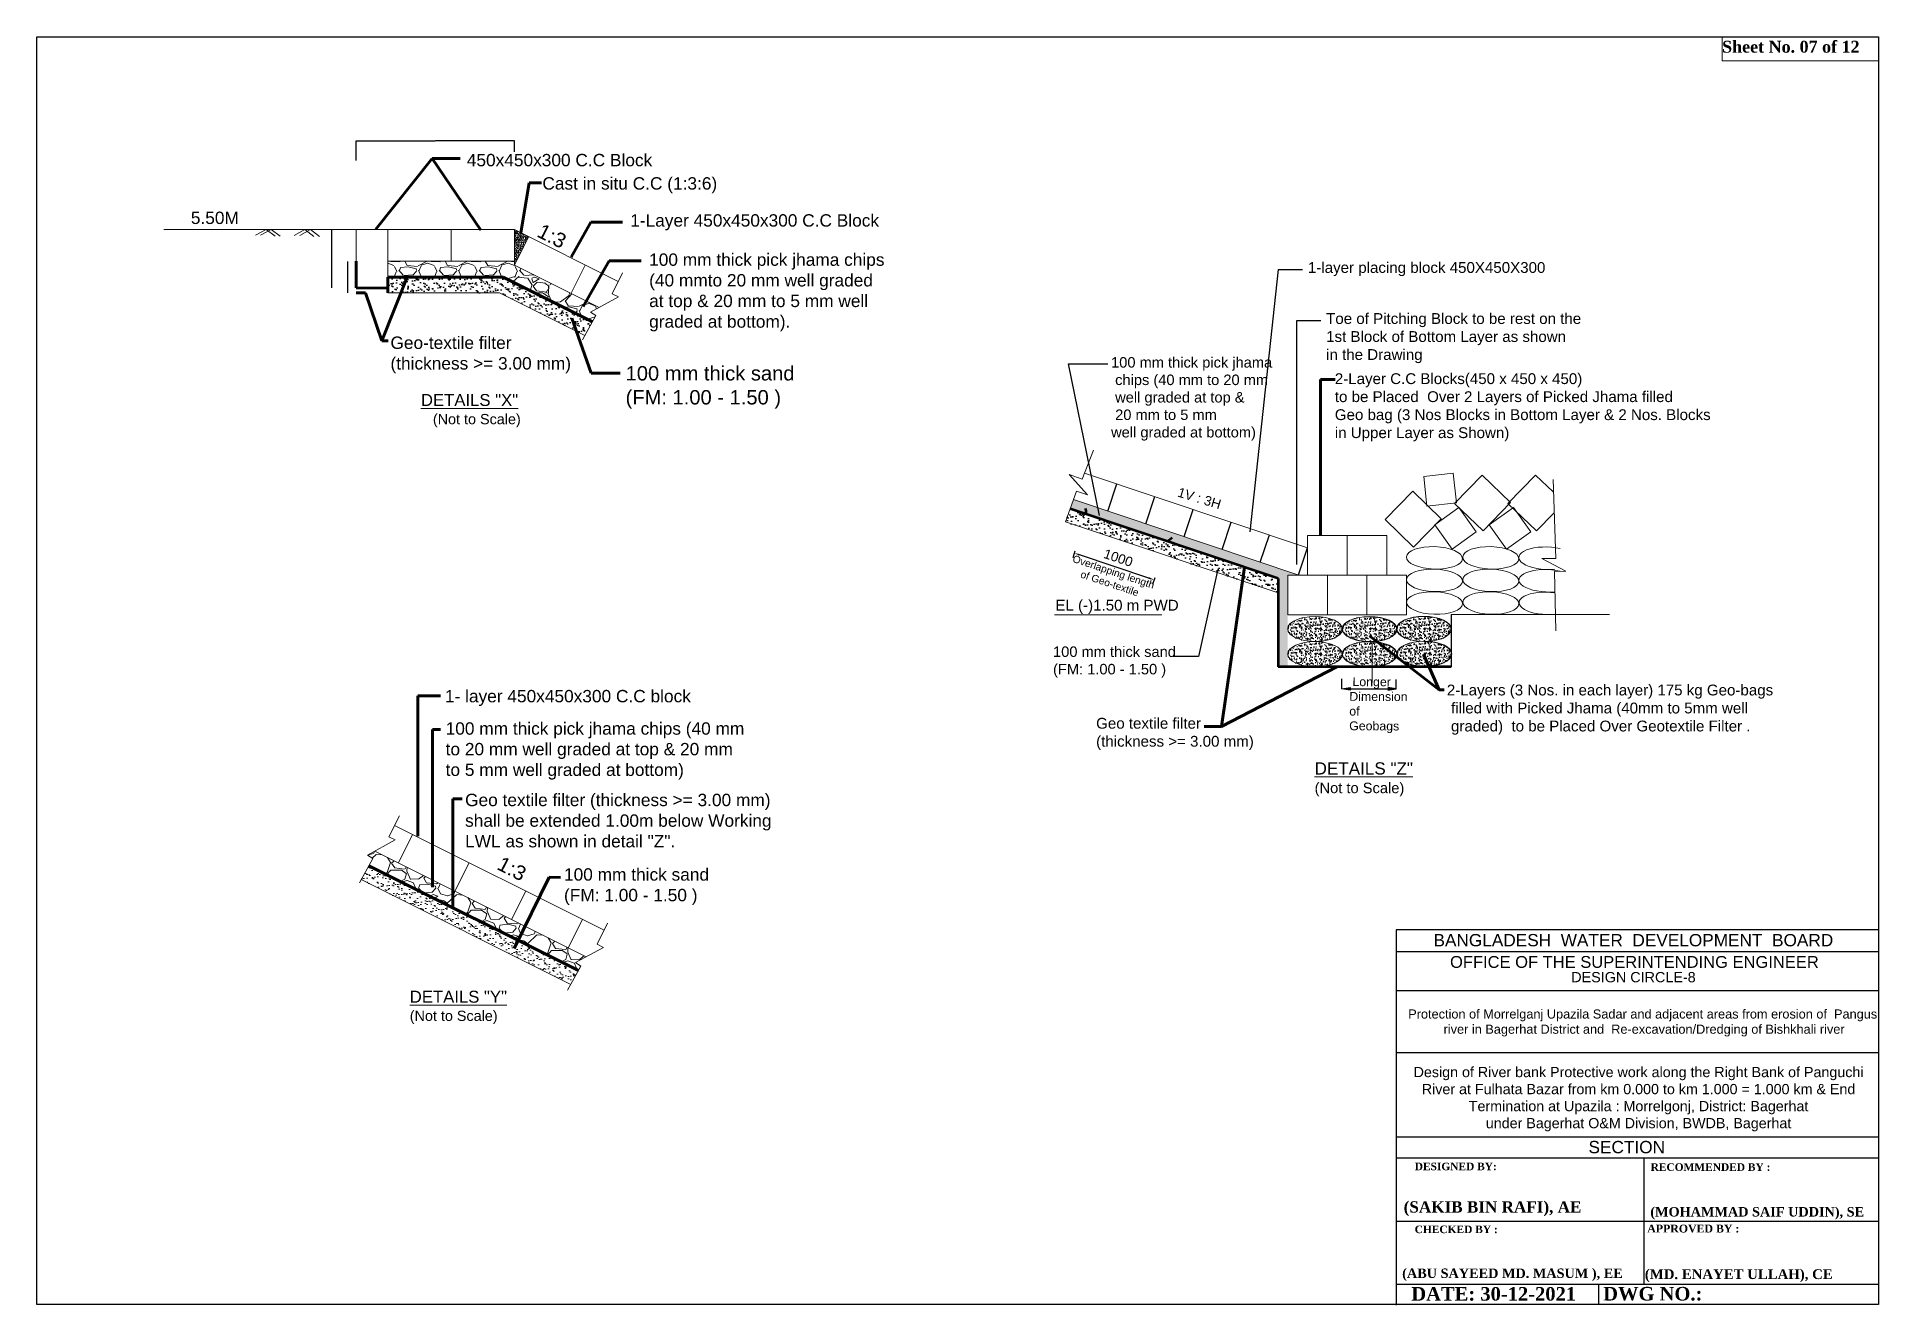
# Model space of a CAD drawing. Header units: inches. Extents: x 64995 to 402236, y -100918 to 204355.
# Drawn here: x 174468 to 185285, y 47339 to 54789 of the extents above; entities that cross this region are included whole.
import ezdxf
from ezdxf.enums import TextEntityAlignment as Align

# ---------------------------------------------------------------- set-up
doc = ezdxf.new("R2010")
doc.units = ezdxf.units.IN
doc.header["$LTSCALE"] = 7
doc.header["$MEASUREMENT"] = 0
doc.layers.add('LINE', color=7, linetype='Continuous')
doc.styles.add('dim', font='isocp.shx')
doc.styles.add('Kazi_T_H', font='timesbd.ttf')
doc.styles.get("Standard").update_dxf_attribs({"font": 'arial.ttf'})
doc.dimstyles.get("Standard").update_dxf_attribs({"dimtxt": 0.18, "dimasz": 0.18, "dimexe": 0.18, "dimexo": 0.0625, "dimgap": 0.09, "dimtad": 0, "dimtih": 1, "dimtoh": 1, "dimdec": 4, "dimzin": 0, "dimdsep": 46, "dimtxsty": 'Standard', "dimcen": 0.09, "dimadec": 0, "dimazin": 0, "dimtfac": 1, "dimtdec": 4, "dimtofl": 0, "dimtmove": 0, "dimatfit": 3, "dimfxl": 1, "dimtolj": 1, "dimtzin": 0, "dimarcsym": 0})
doc.dimstyles.new('STANDARD$0', dxfattribs={"dimscale": 0, "dimtxt": 8, "dimasz": 8, "dimexe": 4, "dimexo": 0, "dimgap": 2, "dimtad": 1, "dimdec": 0, "dimzin": 0, "dimdsep": 46, "dimtxsty": 'dim', "dimblk": 'DOTSMALL', "dimcen": 1, "dimclrd": 6, "dimclre": 6, "dimclrt": 256, "dimadec": 0, "dimazin": 0, "dimtfac": 1, "dimtdec": 0, "dimtix": 1, "dimtofl": 0, "dimtmove": 1, "dimatfit": 3, "dimldrblk": 'DOTSMALL', "dimfxl": 6, "dimtolj": 1, "dimtzin": 0, "dimarcsym": 0})
pattern_1 = [(49.99999999999992, (203615.2992483607, 79015.10632731984), (39.35188850313687, -3.44284247640309), [4.1148, -45.2628]), (355, (203615.2992483607, 79015.10632731984), (-7.612450410744043, 41.26823486255088), [3.29184, -36.21023999999999]), (100.4509999999998, (203618.5785603622, 79014.81942531987), (31.73958035984723, 37.82520456918303), [3.497039999999997, -38.46743999999997]), (46.18419999999995, (203615.2992483607, 79026.07912732018), (58.55307283270007, -9.081142833469102), [6.1722, -67.8942]), (96.63559999999993, (203620.1786667598, 79025.32237132019), (51.27931464470726, 53.44392007225061), [5.245559999999988, -57.70115999999989]), (351.184, (203615.2992483607, 79026.07912732018), (51.27939485580977, 53.44382545788907), [4.937760000000002, -54.31536000000002]), (20.99999999999997, (203620.7856483614, 79023.3359273198), (32.74881404444278, -22.08935199962072), [4.114800000000002, -45.26280000000001]), (326, (203620.7856483614, 79023.3359273198), (13.3492381230918, 39.78460068242096), [3.291839999999999, -36.21023999999998]), (71.45139999999995, (203623.5147003611, 79021.49515371988), (46.0979620063469, 17.69533726666838), [3.49704, -38.46744]), (37.49999999999996, (203615.2992483607, 79015.10632731984), (0.6671383021278432, 18.26388839660107), [0, -35.77132799999993, 0, -36.75887999999993, 0, -36.34739999999994]), (7.499999999999941, (203615.2992483607, 79015.10632731984), (14.43304710222606, 21.63900416071381), [0, -20.95804799999998, 0, -34.94836799999996, 0, -13.85315999999999]), (327.4999999999999, (203603.0645763619, 79015.10632731984), (29.28756855604423, -1.237408702417484), [0, -13.716, 0, -42.79392000000001, 0, -56.78424]), (317.4999999999999, (203597.5781763611, 79015.10632731984), (31.9959031793799, 5.492122063199911), [0, -17.83080000000001, 0, -28.41955200000001, 0, -40.32504000000001])]

msp = doc.modelspace()

# ---------------------------------------------------------------- texts
at = {"color": 0, "linetype": 'Continuous', "lineweight": -3, "ltscale": 0.5, "insert": (180793.1981013665, 51656.63961585153), "char_height": 60, "attachment_point": 5, "rotation": 341.4980732462341}
msp.add_mtext('\\A1;{\\H0.9333x;1000\\H0.7653x;\\POverlapping length\\Pof Geo-textile}', dxfattribs=at)
at = {"layer": 'LINE', "color": 0, "lineweight": 13, "ltscale": 0.5}
for p in [(177398.0688215144, 53619.02225912613), (177162.967327116, 49902.65380947849)]:
    msp.add_text('1:3', height=86.24879999999999, rotation=332.9935993300547, dxfattribs=at).set_placement(p)
at = {"layer": 'LINE', "color": 0, "linetype": 'ByBlock', "lineweight": -3, "ltscale": 0.5}
for s, height, p in [('BANGLADESH  WATER  DEVELOPMENT  BOARD', 72.35232321933763, (183841.7155081615, 49446.85181032133)), ('OFFICE OF THE SUPERINTENDING ENGINEER', 69.39847886400001, (183847.803900978, 49320.42968654924)), ('DESIGN CIRCLE-8', 60.34650336, (183842.1684794672, 49235.62907854014)), ('SECTION', 72.41580403199998, (183802.8963356059, 48231.39168248948))]:
    msp.add_text(s, height=height, dxfattribs=at).set_placement(p, align=Align.CENTER)
at = {"layer": 'LINE', "color": 0, "linetype": 'ByBlock', "lineweight": -3, "ltscale": 0.5, "style": 'Kazi_T_H'}
for s, height, p in [('DESIGNED BY:', 44.33342819316995, (182557.8276799548, 48131.74289998709)), ('RECOMMENDED BY :', 44.33342819316995, (183942.9588101603, 48128.02734676254)), ('(SAKIB BIN RAFI), AE', 66.50014228975493, (182493.0158274178, 47882.90509592037)), ('APPROVED BY :', 46.01366512169109, (183923.2237257067, 47765.98195524531)), ('(MOHAMMAD SAIF UDDIN), SE ', 55.41678524146243, (183941.1008746646, 47859.80863076)), ('CHECKED BY :', 44.33342819316995, (182557.8276799548, 47762.29766504391)), ('(ABU SAYEED MD. MASUM ), EE', 55.41678524146243, (182484.2516072061, 47498.89495457191)), ('(MD. ENAYET ULLAH), CE ', 57.51708140211386, (183909.0414446112, 47492.47812564619)), ('DATE: 30-12-2021', 79.80017074770593, (182537.9247171156, 47365.70662174624)), ('DWG NO.: ', 79.80017074770593, (183664.2530684698, 47366.51201562857))]:
    msp.add_text(s, height=height, dxfattribs=at).set_placement(p)
at = {"layer": 'LINE', "color": 0, "lineweight": 13, "ltscale": 0.5, "attachment_point": 1}
for s, insert, char_height, width in [('{\\fTimes New Roman|b1|i0|c0|p18;Sheet No. 07 of 12}', (184362.6290146824, 54766.0668838722), 69.96767869439999, 961.5735500411007), ('450x450x300 C.C Block', (176992.2456052382, 54101.48905476689), 72.64811366090406, 2791.929147148041), ('Cast in situ C.C (1:3:6)', (177436.0246642217, 53964.57868539327), 72.64811366090406, 2791.929147148041), ('     5.50M', (175230.9107927889, 53762.34155059344), 72.64811366090406, 2791.929147148041), ('1-Layer 450x450x300 C.C Block', (177951.6916340035, 53747.09346228413), 72.64811366090406, 2791.929147148041), ('100 mm thick pick jhama chips \\P(40 mmto 20 mm well graded \\Pat top & 20 mm to 5 mm well \\Pgraded at bottom).', (178062.8078086827, 53516.68897553923), 72.64811366090406, 2791.929147148041), (' Geo-textile filter\\P (thickness >= 3.00 mm)', (176515.7110907923, 53028.6412718824), 72.64811366090406, 2791.929147148041), ('{\\H1.432x;\\LDETAILS "X"\\P\\H0.8606x;\\l   (Not to Scale)}', (176722.768665966, 52691.03269332944), 49.01622972792629, 770.5220859990916), ('1- layer 450x450x300 C.C block', (176863.8238227031, 50952.82853036675), 72.64811366090406, 2791.929147148041), ('100 mm thick pick jhama chips (40 mm\\Pto 20 mm well graded at top & 20 mm \\Pto 5 mm well graded at bottom) ', (176867.9605647138, 50762.68414816189), 72.64811366090406, 2791.929147148041), ('{\\H1.432x;\\LDETAILS "Z"\\P\\H0.8603x;\\l(Not to Scale)}', (181970.0036180695, 50527.73208694401), 50.08010471406652, 812.6076130041849), ('Geo textile filter (thickness >= 3.00 mm)\\Pshall be extended 1.00m below Working\\PLWL as shown in detail "Z".', (176982.1412028409, 50342.9270479793), 72.64811366090406, 2791.929147148041), ('100 mm thick sand \\P(FM: 1.00 - 1.50 )', (177562.9383505824, 49905.28836362458), 72.64811366090406, 2791.929147148041), ('{\\H1.432x;\\LDETAILS "Y"\\P\\H0.8606x;\\l(Not to Scale)}', (176657.2934925034, 49186.03531408099), 49.01622972792629, 770.5220859990916)]:
    msp.add_mtext(s, dxfattribs=dict(at, insert=insert, char_height=char_height, width=width))
at = {"layer": 'LINE', "color": 0, "linetype": 'ByBlock', "lineweight": -3, "ltscale": 0.5, "attachment_point": 1}
for s, insert, char_height in [('1-layer placing block 450X450X300', (181930.8328167001, 53465.9241690257), 63.4400922615762), ('Toe of Pitching Block to be rest on the \\P1st Block of Bottom Layer as shown \\Pin the Drawing', (182037.689865707, 53166.16635562627), 63.4400922615762), ('100 mm thick sand \\P(FM: 1.00 - 1.50 )', (177924.6196145605, 52855.23644283175), 84.5867896821016), ('2-Layer C.C Blocks(450 x 450 x 450)\\Pto be Placed  Over 2 Layers of Picked Jhama filled\\PGeo bag (3 Nos Blocks in Bottom Layer & 2 Nos. Blocks\\Pin Upper Layer as Shown)', (182088.7713941267, 52812.96740602407), 63.4400922615762), ('EL (-)1.50 m PWD', (180448.167821948, 51482.2758532605), 63.4400922615762), ('2-Layers (3 Nos. in each layer) 175 kg Geo-bags \\P filled with Picked Jhama (40mm to 5mm well\\P graded)  to be Placed Over Geotextile Filter .', (182746.4209015319, 50984.09791107321), 63.4400922615762), ('Geo textile filter \\P(thickness >= 3.00 mm) ', (180687.2888688711, 50788.72639111484), 63.4400922615762)]:
    msp.add_mtext(s, dxfattribs=dict(at, insert=insert, char_height=char_height))
at = {"layer": 'LINE', "color": 0, "linetype": 'ByBlock', "lineweight": 40, "ltscale": 0.5, "char_height": 61.53193283100535, "attachment_point": 1}
for s, insert in [('100 mm thick pick jhama\\P chips (40 mm to 20 mm\\P well graded at top &\\P 20 mm to 5 mm \\Pwell graded at bottom) ', (180775.1064262545, 52907.80439774234)), ('100 mm thick sand \\P(FM: 1.00 - 1.50 )', (180434.3387216782, 51208.39578201187))]:
    msp.add_mtext(s, dxfattribs=dict(at, insert=insert))
at = {"layer": 'LINE', "color": 0, "lineweight": 13, "ltscale": 0.5, "attachment_point": 1}
for s, insert, char_height, width, rotation in [('1V : 3H', (181177.2519755071, 52143.69459790255), 56, 328.7194168439177, 343.0631244216643), (' {\\H1.112x;Longer Dimension of Geobags}', (182174.4783591038, 51027.23160781161), 46.60981613382224, 357.2564361926465, 359.7405436734815)]:
    msp.add_mtext(s, dxfattribs=dict(at, insert=insert, char_height=char_height, width=width, rotation=rotation))
at = {"layer": 'LINE', "color": 0, "linetype": 'ByBlock', "lineweight": -3, "ltscale": 0.5, "width": 2826.040163557143, "attachment_point": 2}
for s, insert, char_height in [('{\\C256;Protection of Morrelganj Upazila Sadar and adjacent areas from erosion of  Pangusi river in Bagerhat District and  Re-excavation/Dredging of Bishkhali river}', (183904.7570706554, 49076.08353046805), 53.48825867698068), ('{\\C256;Design of River bank Protective work along the Right Bank of Panguchi River at Fulhata Bazar from km 0.000 to km 1.000 = 1.000 km & End Termination at Upazila : Morrelgonj, District: Bagerhat ^Junder Bagerhat O&M Division, BWDB, Bagerhat}', (183872.1598322693, 48738.37584185938), 60)]:
    msp.add_mtext(s, dxfattribs=dict(at, insert=insert, char_height=char_height))

# ---------------------------------------------------------------- blocks, each defined once
blk = doc.blocks.new('*D11')
at = {"layer": 'Defpoints', "color": 0, "ltscale": 0.5}
for p in [(177272.1408184584, 54179.01025068964), (177272.1408184584, 54114.27252440172), (176342.8608184591, 54062.88793636177)]:
    blk.add_point(p, dxfattribs=at)
at = {"layer": 'LINE', "color": 0, "lineweight": -2, "ltscale": 0.5}
for p, q in [((176342.8608184591, 54062.95043636177), (176342.8608184591, 54179.19025068964)), ((176343.0408184591, 54179.01025068964), (176806.8292456416, 54179.01025068964)), ((177271.9608184584, 54179.01025068964), (176808.172391276, 54179.01025068964)), ((177272.1408184584, 54114.33502440172), (177272.1408184584, 54179.19025068964))]:
    blk.add_line(p, q, dxfattribs=at)
at = {"layer": 'LINE', "color": 0, "ltscale": 0.5}
for points in [[(176343.0408184591, 54179.04025068964), (176343.0408184591, 54178.98025068964), (176342.8608184591, 54179.01025068964)], [(177271.9608184584, 54179.04025068964), (177271.9608184584, 54178.98025068964), (177272.1408184584, 54179.01025068964)]]:
    blk.add_solid(points, dxfattribs=at)
at = {"layer": 'LINE', "color": 0, "lineweight": 13, "ltscale": 0.5, "insert": (176807.5008184588, 54179.01025068964), "char_height": 0.18, "attachment_point": 5}
blk.add_mtext('\\A1;{\\H1.775x;1.20m}', dxfattribs=at)
blk = doc.blocks.new('*D12')
at = {"color": 0, "lineweight": -2, "ltscale": 0.5}
for p, q in [((176199.5750874709, 53656.64025804278), (176199.2450874709, 53656.64025804278)), ((176199.4250874709, 53314.7456274177), (176199.4250874709, 53656.46025804278)), ((176199.5750874709, 53314.5656274177), (176199.2450874709, 53314.5656274177))]:
    blk.add_line(p, q, dxfattribs=at)
at = {"color": 0, "linetype": 'Continuous', "ltscale": 0.5}
for points in [[(176199.3950874709, 53656.46025804278), (176199.4550874709, 53656.46025804278), (176199.4250874709, 53656.64025804278)], [(176199.3950874709, 53314.7456274177), (176199.4550874709, 53314.7456274177), (176199.4250874709, 53314.5656274177)]]:
    blk.add_solid(points, dxfattribs=at)
at = {"layer": 'Defpoints', "color": 0, "linetype": 'Continuous', "ltscale": 0.5}
for p in [(176199.4250874709, 53656.64025804278), (176261.8514735367, 53656.64025804278), (176342.8608184591, 53314.5656274177)]:
    blk.add_point(p, dxfattribs=at)
at = {"color": 0, "linetype": 'Continuous', "lineweight": -3, "ltscale": 0.5, "insert": (176164.7104807351, 53470.78425804287), "char_height": 0.8, "attachment_point": 5}
blk.add_mtext('\\A1;450', dxfattribs=at)
blk = doc.blocks.new('*D10')
at = {"color": 0, "lineweight": -2, "ltscale": 0.5}
for p, q in [((176293.4716263097, 53470.40041210799), (176292.9576263097, 53470.40041210799)), ((176293.3216263097, 53285.33575804296), (176293.3216263097, 53469.99291210799)), ((176293.4716263097, 53284.92825804296), (176292.9576263097, 53284.92825804296))]:
    blk.add_line(p, q, dxfattribs=at)
at = {"color": 0, "linetype": 'Continuous', "ltscale": 0.5}
for points in [[(176293.253709643, 53469.99291210799), (176293.3895429763, 53469.99291210799), (176293.3216263097, 53470.40041210799)], [(176293.253709643, 53285.33575804296), (176293.3895429763, 53285.33575804296), (176293.3216263097, 53284.92825804296)]]:
    blk.add_solid(points, dxfattribs=at)
at = {"layer": 'Defpoints', "color": 0, "linetype": 'Continuous', "ltscale": 0.5}
for p in [(176293.3216263097, 53470.40041210799), (176365.8833845448, 53470.40041210799), (176355.7480123736, 53284.92825804296)]:
    blk.add_point(p, dxfattribs=at)
at = {"color": 0, "linetype": 'Continuous', "lineweight": -3, "ltscale": 0.5, "insert": (176256.0197394941, 53377.66433507501), "char_height": 0.8, "attachment_point": 5, "rotation": 90}
blk.add_mtext('\\A1;200', dxfattribs=at)

# ---------------------------------------------------------------- dimensions: what is measured, and where the dimension line sits
at = {"color": 0, "linetype": 'Continuous', "lineweight": -3, "ltscale": 0.5}
for base, p1, p2, text, dimstyle, override, picture, middle in [((176199.4250874709, 53656.64025804278), (176342.8608184591, 53314.5656274177), (176261.8514735367, 53656.64025804278), '450', 'Standard', {"dimtxt": 0.8, "dimtmove": 2, "dimfxl": 0.15, "dimfxlon": 1}, '*D12', (176164.7104807351, 53470.78425804287)), ((176293.3216263097, 53470.40041210799), (176355.7480123736, 53284.92825804296), (176365.8833845448, 53470.40041210799), '200', 'STANDARD$0', {"dimscale": 1, "dimtxt": 0.8, "dimasz": 0.4075000000000002, "dimexe": 0.3640000000000002, "dimexo": 0.2190000000000001, "dimgap": 0.09, "dimtad": 0, "dimlfac": 1000, "dimtxsty": 'Standard', "dimcen": 0.09, "dimclrd": 0, "dimclre": 0, "dimclrt": 0, "dimtix": 0, "dimtmove": 2, "dimfxl": 0.15, "dimfxlon": 1}, '*D10', (176256.0197394941, 53377.66433507501))]:
    dim = msp.add_linear_dim(base=base, p1=p1, p2=p2, angle=90, text=text, dimstyle=dimstyle, override=override, dxfattribs=at)
    dim.commit()
    dim.dimension.update_dxf_attribs({"geometry": picture, "text_midpoint": middle, "dimtype": 160})
at = {"layer": 'LINE', "color": 0, "lineweight": 13, "ltscale": 0.5}
dim = msp.add_linear_dim(base=(177272.1408184584, 54179.01025068964), p1=(176342.8608184591, 54062.88793636177), p2=(177272.1408184584, 54114.27252440172), text='{\\H1.775x;1.20m}', dimstyle='Standard', override={"dimfxl": 0.12}, dxfattribs=at)
dim.commit()
dim.dimension.update_dxf_attribs({"geometry": '*D11', "text_midpoint": (176807.5008184588, 54179.01025068964)})

# ---------------------------------------------------------------- hatches: boundary and pattern name
at = {"linetype": 'ByBlock', "lineweight": 5, "ltscale": 0.5}
h = msp.add_hatch(dxfattribs=at)
h.set_pattern_fill('AR-CONC', color=0, scale=0.09292800000000002, angle=-3.81666561775622e-14, style=0)
h.set_pattern_definition([(49.9999999999999, (176966.3631254848, 57644.60987646127), (16.93005692046066, -1.481187340959198), [1.7702784, -19.4730624]), (355, (176966.3631254848, 57644.60987646127), (-3.275045332266771, 17.75451170975522), [1.41622272, -15.57844992]), (100.4509999999998, (176967.7739583816, 57644.48644484527), (13.65507279481427, 16.27324356576408), [1.504504319999999, -16.54954751999998]), (46.18419999999993, (176966.3631254848, 57649.33061886131), (25.19083311202385, -3.906909450132487), [2.6554176, -29.2095936]), (96.63559999999993, (176968.4623597119, 57649.00504561298), (22.06150070047851, 22.99276205775048), [2.256756479999971, -24.8243212799996]), (351.184, (176966.3631254848, 57649.33061886131), (22.06153520907727, 22.99272135254961), [2.124334080000001, -23.36767488000001]), (20.99999999999996, (176968.7234966852, 57648.15043326135), (14.08926755334249, -9.503330104725714), [1.7702784, -19.4730624]), (326, (176968.7234966852, 57648.15043326135), (5.743138890290159, 17.11621931581488), [1.41622272, -15.57844992]), (71.45139999999995, (176969.8975955028, 57647.35849155247), (19.83236765428613, 7.612927321837772), [1.50450432, -16.54954751999999]), (37.49999999999991, (176966.3631254848, 57644.60987646127), (0.2870177228710011, 7.857530652404371), [0, -15.389620224, 0, -15.81448704, 0, -15.6374592]), (7.49999999999994, (176966.3631254848, 57644.60987646127), (6.209417597757699, 9.309580456698205), [0, -9.016617983999986, 0, -15.03556454399998, 0, -5.959937279999995]), (327.4999999999999, (176961.0994977098, 57644.60987646127), (12.60016282766703, -0.532360721751167), [0, -5.900928, 0, -18.41089536000001, 0, -24.42984192]), (317.4999999999999, (176958.7391265094, 57644.60987646127), (13.76534856783989, 2.362832958745561), [0, -7.671206400000004, 0, -12.22672281600001, 0, -17.34872832000001])])
h.paths.add_polyline_path([(177355.2581484638, 53615.08159304078), (177272.1408184584, 53656.64025804395), (177272.1408184603, 53470.78425804403), (177272.1408184603, 53448.8469330307)])
at = {"linetype": 'ByBlock', "lineweight": 13, "ltscale": 0.5}
h = msp.add_hatch(dxfattribs=at)
h.set_pattern_fill('GRAVEL', color=0, scale=9.292800000000003, angle=-3.81666561775622e-14, style=0)
h.set_pattern_definition([(228.0127999999999, (143886.8353587057, 52469.14528506639), (-1888.298564485187, -2124.336690302223), [31.75544908799999, -3143.800703999998]), (184.9697, (143865.592017908, 52445.54157306667), (2832.450021924615, 236.0354543016041), [54.49344384000003, -5394.842112000002]), (132.5103999999999, (143811.303480307, 52440.82083066687), (2360.369482535527, -2596.410856233763), [38.42405529599992, -3803.979801599993]), (267.2737, (143719.2490035076, 52381.81155066675), (236.0360950811234, 4720.740880940036), [49.62401663999989, -4912.768819199991]), (292.8336999999999, (143716.8886323091, 52332.24375546648), (-1180.18895056568, 2832.44705044699), [48.660260352, -4817.3689344]), (357.2737, (143735.7716019083, 52287.39670266648), (-4720.740880940038, 236.0360950811233), [49.62401663999999, -4912.7688192]), (37.69419999999992, (143785.3393971086, 52285.03633146657), (-3068.484498593307, -2360.36909582989), [65.625196032, -6496.884556800002]), (72.25529999999995, (143837.2675635092, 52325.16264186677), (1652.26314502774, 5192.818145994548), [61.95695616, -6133.740518400001]), (121.4295999999999, (143856.1505331084, 52384.17192186665), (-1888.297446502657, 3068.478950673943), [49.79203046400001, -4929.412224000002]), (175.2364, (143830.1864499062, 52426.65860346652), (2596.406280514246, -236.0349048493535), [56.84526566399966, -2785.414579199989]), (222.3973999999999, (143773.5375411067, 52431.37934586633), (-2832.445525237255, -2596.404942126391), [73.513296384, -7277.823590399999]), (138.8140999999999, (143952.9257523086, 52379.45117946638), (-1652.258787518356, 1416.220541500421), [25.09102464, -2484.0211968]), (171.4692, (143934.0427827075, 52395.97377786663), (3068.477876019119, -472.0754294826486), [47.73544089599985, -4725.816268799981]), (224.9999999999999, (143886.8353587057, 52403.05489146657), (-2.025046796916286e-13, -236.036959113772), [33.38057395199999, -300.42600192]), (203.1985999999999, (143870.3127603069, 52431.37934586656), (1180.189579696505, 472.0763099067319), [17.976085248, -1779.6269568]), (291.8013999999999, (143853.7901619081, 52424.29823226662), (-236.0372855878926, 708.1118161586348), [25.421941248, -1245.6812544]), (30.96379999999995, (143863.2316467077, 52400.69452026644), (708.1106123764196, 472.0746078704075), [41.28976895999983, -1335.031526399995]), (161.5651, (143898.6372147095, 52421.93786106649), (472.0744554239222, -236.0367689612349), [29.85655833599995, -716.5585151999987]), (16.38949999999997, (143716.8886323091, 52424.29823226662), (2360.372502290145, 708.1098870882066), [41.82577766400001, -4140.760166400002]), (70.34619999999995, (143757.0149427079, 52436.10008826636), (-944.1458490853324, -2596.404648279509), [35.08951987199993, -3473.853081599992]), (293.1985999999999, (143898.6372147095, 52469.14528506639), (-472.0763099067321, 1180.189579696505), [35.95198464, -1761.6546816]), (343.6104999999999, (143912.7994419079, 52436.10008826636), (-2360.372502290145, 708.1098870882103), [41.82577766399974, -4140.760166399969]), (339.444, (143716.8886323072, 52277.95521786663), (-1180.187064940774, 472.0736671964681), [40.33400448, -1976.364825600001]), (294.7751, (143754.6545715075, 52263.79299066699), (-1180.182849668234, 2596.407114366688), [33.79531161599982, -3345.742540799978]), (66.80139999999996, (143900.997585908, 52233.1081650664), (472.0763099067337, 1180.189579696505), [35.95198464000001, -1761.654681600001]), (17.35399999999996, (143915.1598131083, 52266.15336186643), (-3068.482725584684, -944.1470559346785), [39.56716262400001, -3917.138227200001]), (69.44399999999997, (143785.3393971086, 52233.10816506663), (-472.0736671964688, -1180.187064940773), [20.167048704, -1996.5394944]), (101.3098999999998, (143886.8353587057, 52233.10816506663), (-236.035954951195, 944.1454562067591), [12.03556991999991, -1191.522815999994]), (165.9637999999999, (143884.4749875072, 52244.91002106684), (708.1118576012991, -236.0367115000023), [48.66026035200002, -924.5453184]), (186.009, (143837.2675635092, 52256.71187706658), (2360.367719328602, 236.036568802014), [45.09489177600003, -4464.391219200002]), (303.6900999999999, (143863.2316467077, 52379.45117946638), (-236.0372009688384, 472.0737845814165), [34.04175667199999, -817.0025318399995]), (353.1572, (143882.1146163069, 52351.1267250664), (4012.632699382161, -472.076354265784), [59.43275289600001, -5883.829248000002]), (60.94539999999999, (143941.1238963068, 52344.04561146646), (-944.146283723767, -1652.255900859593), [24.30141542400001, -2405.850163200002]), (90, (143952.9257523086, 52365.28895226674), (-236.03712, 236.0371200000002), [14.1622272, -221.8748928]), (120.2563999999999, (143832.5468211066, 52263.79299066629), (944.1464789661452, -1652.259006666076), [32.79122457600001, -3246.337459200002]), (48.01279999999994, (143816.0242227078, 52292.11744506651), (1888.298564485186, 2124.336690302224), [63.51099110399991, -3112.047206399996]), (359.9999999999999, (143858.5109043088, 52339.32486906665), (236.0371200000002, 236.0371199999999), [61.36965120000002, -174.6674688000001]), (325.3047999999999, (143919.8805555072, 52339.32486906665), (-2360.367110327345, 1652.25999709337), [37.32081407999998, -3694.752230399999]), (254.0546, (143950.5653811082, 52318.0815282666), (-236.0377221456993, -944.1507291553066), [34.367469312, -1684.0133376]), (207.6459999999999, (143941.1238963068, 52285.03633146657), (-4484.703704779586, -2360.372684499093), [55.95613056000001, -5539.670400000002]), (175.4261, (143891.5561011083, 52259.07224826649), (-3068.483266693977, 236.0359780282042), [59.19783091199968, -5860.578662399981]), (175.4261, (143891.5561011083, 52259.07224826649), (-3068.483266693977, 236.0359780282042), [59.19783091199968, -5860.578662399981])])
h.paths.add_polyline_path([(176528.7168184578, 53470.78425804403), (176528.7168184578, 53377.85625804373), (177206.3288434189, 53377.85625804373), (177730.0060526881, 53116.0176534091), (177749.6021512881, 53151.43434146018), (177717.8850024607, 53171.9385655431), (177769.6061277375, 53200.11427839164), (177272.1408184603, 53448.8469330307), (177272.1408184603, 53470.78425804403)])
at = {"linetype": 'Continuous', "lineweight": -3, "ltscale": 0.5}
h = msp.add_hatch(dxfattribs=at)
h.set_pattern_fill('AR-SAND', color=0, scale=0.9292800000000002, angle=-3.81666561775622e-14, style=0)
h.set_pattern_definition([(37.49999999999991, (209118.3579666898, 161032.2895086069), (-1.486877082732025, 45.48019331854112), [0, -35.87764223999999, 0, -40.12631039999999, 0, -38.35603199999999]), (7.49999999999994, (209118.3579666898, 161032.2895086069), (41.77329965544835, 66.61312294561598), [0, -19.35504383999998, 0, -32.33708543999995, 0, -12.39194879999999]), (327.4999999999999, (209089.3254009303, 161032.2895086069), (73.50533898179822, 0.133554697807849), [0, -11.801856, 0, -42.4866816, 0, -55.4687232]), (317.4999999999999, (209089.3254009303, 161032.2895086069), (70.95577401534568, 20.71637615164654), [0, -5.900928000000001, 0, -27.85238016000001, 0, -31.86501120000002])])
h.paths.add_polyline_path([(176528.7168184578, 53377.85625804373), (176528.7168184578, 53284.92825804412), (177184.3915184051, 53284.92825804412), (177684.9771669343, 53034.63543377927), (177730.0060526881, 53116.0176534091), (177206.3288434189, 53377.85625804373)])
h = msp.add_hatch(dxfattribs=at)
h.set_pattern_fill('AR-CONC', color=0, scale=0.216, angle=-3.81666561775622e-14, style=0)
h.set_pattern_definition(pattern_1)
edge = h.paths.add_edge_path()
edge.add_line((180554.1052718559, 52070.53948761438), (180534.7639124141, 52015.7233009753))
edge.add_line((180534.7639124138, 52015.72330097536), (181755.2729249, 51607.30105897076))
edge.add_line((181755.2729249006, 51607.30105897047), (181755.2729249006, 51394.96256131751))
edge.add_line((181755.2729249006, 51394.9625613178), (181755.2729249006, 51088.77764126154))
edge.add_line((181755.2729249006, 51088.77764126154), (181812.5474802873, 51088.80207052847))
edge.add_line((181812.5474802876, 51088.80207052858), (181812.5177516592, 51158.50100894455))
edge.add_ellipse((181972.2227842702, 51163.24798372745), major_axis=(-160.1635614430871, 1.048461859423853), ratio=0.4596705317050754, start_angle=355.85492239076694, end_angle=364.5123611635756, ccw=False)
edge.add_line((181812.513011091, 51169.61529426075), (181812.4541723401, 51307.56308079263))
edge.add_ellipse((181972.3944962608, 51310.62951529476), major_axis=(-160.1635614430871, 1.048461859423853), ratio=0.4596705317050754, start_angle=357.1645229658917, end_angle=363.2027605884743, ccw=False)
edge.add_line((181812.4508643566, 51315.31866546286), (181812.4168939141, 51394.96256131739))
edge.add_line((181812.4168939149, 51394.9625613178), (181812.4168939149, 51627.38782340675))
edge.add_line((181812.4168939149, 51627.38782340645), (181874.6849326914, 51627.38782340645))
edge.add_line((181874.6849326925, 51627.38782340645), (181875.0542331822, 51628.49138452336))
edge.add_line((181875.0542331809, 51628.4913845233), (180554.1052718548, 52070.53948761467))
h = msp.add_hatch(dxfattribs=at)
h.set_pattern_fill('AR-SAND', color=0, scale=0.9360000000000002, angle=-3.81666561775622e-14, style=0)
h.set_pattern_definition([(37.49999999999996, (203615.2992483607, 79015.10632731984), (-1.497629293041036, 45.80907901402645), [0, -36.13708799999993, 0, -40.4164799999999, 0, -38.63339999999992]), (7.499999999999941, (203615.2992483607, 79015.10632731984), (42.07537930171711, 67.09482941319794), [0, -19.49500799999998, 0, -32.57092799999997, 0, -12.48155999999999]), (327.4999999999999, (203586.0567363618, 79015.10632731984), (74.03688585460047, 0.134520485911831), [0, -11.8872, 0, -42.79392000000001, 0, -55.86984]), (317.4999999999999, (203586.0567363618, 79015.10632731984), (71.46888395140705, 20.8661846568754), [0, -5.943600000000003, 0, -28.05379200000001, 0, -32.09544000000002])])
h.paths.add_polyline_path([(181755.2729249006, 51522.34979706289), (181755.2729249006, 51607.30105897047), (180534.7639124138, 52015.72330097536), (180507.9550567908, 51939.74315915591)])
h = msp.add_hatch(dxfattribs=at)
h.set_pattern_fill('AR-CONC', color=0, scale=0.216, angle=-3.81666561775622e-14, style=0)
h.set_pattern_definition(pattern_1)
edge = h.paths.add_edge_path()
edge.add_ellipse((181972.3944962608, 51310.62951529476), major_axis=(-160.1635614430871, 1.048461859423853), ratio=0.4596705317050753, start_angle=0, end_angle=360)
h = msp.add_hatch(dxfattribs=at)
h.set_pattern_fill('AR-CONC', color=0, scale=0.216, angle=-3.81666561775622e-14, style=0)
h.set_pattern_definition([(49.99999999999992, (203936.4693017216, 79015.10632731984), (39.35188850313687, -3.44284247640309), [4.1148, -45.2628]), (355, (203936.4693017216, 79015.10632731984), (-7.612450410744043, 41.26823486255088), [3.29184, -36.21023999999999]), (100.4509999999998, (203939.7486137195, 79014.81942531987), (31.73958035984723, 37.82520456918303), [3.497039999999997, -38.46743999999997]), (46.18419999999995, (203936.4693017216, 79026.07912732018), (58.55307283270007, -9.081142833469102), [6.1722, -67.8942]), (96.63559999999993, (203941.3487201208, 79025.32237132019), (51.27931464470726, 53.44392007225061), [5.245559999999988, -57.70115999999989]), (351.184, (203936.4693017216, 79026.07912732018), (51.27939485580977, 53.44382545788907), [4.937760000000002, -54.31536000000002]), (20.99999999999997, (203941.9557017224, 79023.3359273198), (32.74881404444278, -22.08935199962072), [4.114800000000002, -45.26280000000001]), (326, (203941.9557017224, 79023.3359273198), (13.3492381230918, 39.78460068242096), [3.291839999999999, -36.21023999999998]), (71.45139999999995, (203944.6847537203, 79021.49515371988), (46.0979620063469, 17.69533726666838), [3.49704, -38.46744]), (37.49999999999996, (203936.4693017216, 79015.10632731984), (0.6671383021278432, 18.26388839660107), [0, -35.77132799999993, 0, -36.75887999999993, 0, -36.34739999999994]), (7.499999999999941, (203936.4693017216, 79015.10632731984), (14.43304710222606, 21.63900416071381), [0, -20.95804799999998, 0, -34.94836799999996, 0, -13.85315999999999]), (327.4999999999999, (203924.234629721, 79015.10632731984), (29.28756855604423, -1.237408702417484), [0, -13.716, 0, -42.79392000000001, 0, -56.78424]), (317.4999999999999, (203918.7482297203, 79015.10632731984), (31.9959031793799, 5.492122063199911), [0, -17.83080000000001, 0, -28.41955200000001, 0, -40.32504000000001])])
edge = h.paths.add_edge_path()
edge.add_ellipse((182293.5645496217, 51310.629515295), major_axis=(-160.1635614430871, 1.048461859423853), ratio=0.4596705317050753, start_angle=0, end_angle=360)
h = msp.add_hatch(dxfattribs=at)
h.set_pattern_fill('AR-CONC', color=0, scale=0.216, angle=-3.81666561775622e-14, style=0)
h.set_pattern_definition([(49.99999999999992, (204254.6298462568, 79015.10632731984), (39.35188850313687, -3.44284247640309), [4.1148, -45.2628]), (355, (204254.6298462568, 79015.10632731984), (-7.612450410744043, 41.26823486255088), [3.29184, -36.21023999999999]), (100.4509999999998, (204257.9091582565, 79014.81942531987), (31.73958035984723, 37.82520456918303), [3.497039999999997, -38.46743999999997]), (46.18419999999995, (204254.6298462568, 79026.07912732018), (58.55307283270007, -9.081142833469102), [6.1722, -67.8942]), (96.63559999999993, (204259.509264656, 79025.32237132019), (51.27931464470726, 53.44392007225061), [5.245559999999988, -57.70115999999989]), (351.184, (204254.6298462568, 79026.07912732018), (51.27939485580977, 53.44382545788907), [4.937760000000002, -54.31536000000002]), (20.99999999999997, (204260.1162462575, 79023.3359273198), (32.74881404444278, -22.08935199962072), [4.114800000000002, -45.26280000000001]), (326, (204260.1162462575, 79023.3359273198), (13.3492381230918, 39.78460068242096), [3.291839999999999, -36.21023999999998]), (71.45139999999995, (204262.8452982573, 79021.49515371988), (46.0979620063469, 17.69533726666838), [3.49704, -38.46744]), (37.49999999999996, (204254.6298462568, 79015.10632731984), (0.6671383021278432, 18.26388839660107), [0, -35.77132799999993, 0, -36.75887999999993, 0, -36.34739999999994]), (7.499999999999941, (204254.6298462568, 79015.10632731984), (14.43304710222606, 21.63900416071381), [0, -20.95804799999998, 0, -34.94836799999996, 0, -13.85315999999999]), (327.4999999999999, (204242.3951742561, 79015.10632731984), (29.28756855604423, -1.237408702417484), [0, -13.716, 0, -42.79392000000001, 0, -56.78424]), (317.4999999999999, (204236.9087742573, 79015.10632731984), (31.9959031793799, 5.492122063199911), [0, -17.83080000000001, 0, -28.41955200000001, 0, -40.32504000000001])])
edge = h.paths.add_edge_path()
edge.add_ellipse((182611.7250941588, 51310.62951529476), major_axis=(-160.1635614430871, 1.048461859423853), ratio=0.4596705317050753, start_angle=0, end_angle=360)
h = msp.add_hatch(dxfattribs=at)
h.set_pattern_fill('AR-CONC', color=0, scale=0.216, angle=-3.81666561775622e-14, style=0)
h.set_pattern_definition([(49.99999999999992, (203615.2992483607, 78867.32712946305), (39.35188850313687, -3.44284247640309), [4.1148, -45.2628]), (355, (203615.2992483607, 78867.32712946305), (-7.612450410744043, 41.26823486255088), [3.29184, -36.21023999999999]), (100.4509999999998, (203618.5785603622, 78867.04022746286), (31.73958035984723, 37.82520456918303), [3.497039999999997, -38.46743999999997]), (46.18419999999995, (203615.2992483607, 78878.2999294627), (58.55307283270007, -9.081142833469102), [6.1722, -67.8942]), (96.63559999999993, (203620.1786667598, 78877.5431734627), (51.27931464470726, 53.44392007225061), [5.245559999999988, -57.70115999999989]), (351.184, (203615.2992483607, 78878.2999294627), (51.27939485580977, 53.44382545788907), [4.937760000000002, -54.31536000000002]), (20.99999999999997, (203620.7856483614, 78875.55672946278), (32.74881404444278, -22.08935199962072), [4.114800000000002, -45.26280000000001]), (326, (203620.7856483614, 78875.55672946278), (13.3492381230918, 39.78460068242096), [3.291839999999999, -36.21023999999998]), (71.45139999999995, (203623.5147003611, 78873.71595586286), (46.0979620063469, 17.69533726666838), [3.49704, -38.46744]), (37.49999999999996, (203615.2992483607, 78867.32712946305), (0.6671383021278432, 18.26388839660107), [0, -35.77132799999993, 0, -36.75887999999993, 0, -36.34739999999994]), (7.499999999999941, (203615.2992483607, 78867.32712946305), (14.43304710222606, 21.63900416071381), [0, -20.95804799999998, 0, -34.94836799999996, 0, -13.85315999999999]), (327.4999999999999, (203603.0645763619, 78867.32712946305), (29.28756855604423, -1.237408702417484), [0, -13.716, 0, -42.79392000000001, 0, -56.78424]), (317.4999999999999, (203597.5781763611, 78867.32712946305), (31.9959031793799, 5.492122063199911), [0, -17.83080000000001, 0, -28.41955200000001, 0, -40.32504000000001])])
edge = h.paths.add_edge_path()
edge.add_ellipse((181972.3944962608, 51162.85031743775), major_axis=(-160.1635614430871, 1.048461859423853), ratio=0.4596705317050753, start_angle=0, end_angle=360)
h = msp.add_hatch(dxfattribs=at)
h.set_pattern_fill('AR-CONC', color=0, scale=0.216, angle=-3.81666561775622e-14, style=0)
h.set_pattern_definition([(49.99999999999992, (203936.4693017216, 78868.23745708316), (39.35188850313687, -3.44284247640309), [4.1148, -45.2628]), (355, (203936.4693017216, 78868.23745708316), (-7.612450410744043, 41.26823486255088), [3.29184, -36.21023999999999]), (100.4509999999998, (203939.7486137195, 78867.9505550832), (31.73958035984723, 37.82520456918303), [3.497039999999997, -38.46743999999997]), (46.18419999999995, (203936.4693017216, 78879.21025708303), (58.55307283270007, -9.081142833469102), [6.1722, -67.8942]), (96.63559999999993, (203941.3487201208, 78878.45350108304), (51.27931464470726, 53.44392007225061), [5.245559999999988, -57.70115999999989]), (351.184, (203936.4693017216, 78879.21025708303), (51.27939485580977, 53.44382545788907), [4.937760000000002, -54.31536000000002]), (20.99999999999997, (203941.9557017205, 78876.46705708336), (32.74881404444278, -22.08935199962072), [4.114800000000002, -45.26280000000001]), (326, (203941.9557017205, 78876.46705708336), (13.3492381230918, 39.78460068242096), [3.291839999999999, -36.21023999999998]), (71.45139999999995, (203944.6847537203, 78874.62628348297), (46.0979620063469, 17.69533726666838), [3.49704, -38.46744]), (37.49999999999996, (203936.4693017216, 78868.23745708316), (0.6671383021278432, 18.26388839660107), [0, -35.77132799999993, 0, -36.75887999999993, 0, -36.34739999999994]), (7.499999999999941, (203936.4693017216, 78868.23745708316), (14.43304710222606, 21.63900416071381), [0, -20.95804799999998, 0, -34.94836799999996, 0, -13.85315999999999]), (327.4999999999999, (203924.234629721, 78868.23745708316), (29.28756855604423, -1.237408702417484), [0, -13.716, 0, -42.79392000000001, 0, -56.78424]), (317.4999999999999, (203918.7482297203, 78868.23745708316), (31.9959031793799, 5.492122063199911), [0, -17.83080000000001, 0, -28.41955200000001, 0, -40.32504000000001])])
edge = h.paths.add_edge_path()
edge.add_ellipse((182293.5645496217, 51163.76064505785), major_axis=(-160.1635614430871, 1.048461859423853), ratio=0.4596705317050753, start_angle=0, end_angle=360)
h = msp.add_hatch(dxfattribs=at)
h.set_pattern_fill('AR-CONC', color=0, scale=0.216, angle=-3.81666561775622e-14, style=0)
h.set_pattern_definition([(49.99999999999992, (204256.6433458166, 78869.24336308506), (39.35188850313687, -3.44284247640309), [4.1148, -45.2628]), (355, (204256.6433458166, 78869.24336308506), (-7.612450410744043, 41.26823486255088), [3.29184, -36.21023999999999]), (100.4509999999998, (204259.9226578163, 78868.9564610851), (31.73958035984723, 37.82520456918303), [3.497039999999997, -38.46743999999997]), (46.18419999999995, (204256.6433458166, 78880.21616308493), (58.55307283270007, -9.081142833469102), [6.1722, -67.8942]), (96.63559999999993, (204261.5227642177, 78879.45940708494), (51.27931464470726, 53.44392007225061), [5.245559999999988, -57.70115999999989]), (351.184, (204256.6433458166, 78880.21616308493), (51.27939485580977, 53.44382545788907), [4.937760000000002, -54.31536000000002]), (20.99999999999997, (204262.1297458155, 78877.47296308502), (32.74881404444278, -22.08935199962072), [4.114800000000002, -45.26280000000001]), (326, (204262.1297458155, 78877.47296308502), (13.3492381230918, 39.78460068242096), [3.291839999999999, -36.21023999999998]), (71.45139999999995, (204264.8587978171, 78875.63218948533), (46.0979620063469, 17.69533726666838), [3.49704, -38.46744]), (37.49999999999996, (204256.6433458166, 78869.24336308506), (0.6671383021278432, 18.26388839660107), [0, -35.77132799999993, 0, -36.75887999999993, 0, -36.34739999999994]), (7.499999999999941, (204256.6433458166, 78869.24336308506), (14.43304710222606, 21.63900416071381), [0, -20.95804799999998, 0, -34.94836799999996, 0, -13.85315999999999]), (327.4999999999999, (204244.408673816, 78869.24336308506), (29.28756855604423, -1.237408702417484), [0, -13.716, 0, -42.79392000000001, 0, -56.78424]), (317.4999999999999, (204238.9222738171, 78869.24336308482), (31.9959031793799, 5.492122063199911), [0, -17.83080000000001, 0, -28.41955200000001, 0, -40.32504000000001])])
edge = h.paths.add_edge_path()
edge.add_ellipse((182613.7385937149, 51164.76655105998), major_axis=(-160.1635614430871, 1.048461859423853), ratio=0.4596705317050753, start_angle=0, end_angle=360)
h = msp.add_hatch(color=0, dxfattribs=at)
h.set_gradient(color1=(255, 255, 255), one_color=1, tint=1, name='CYLINDER')
h.paths.add_polyline_path([(182129.2898649635, 50959.52798087856), (182179.6898649638, 50951.12798087866), (182179.6898649638, 50967.9279808787)])
h = msp.add_hatch(color=0, dxfattribs=at)
h.set_gradient(color1=(255, 255, 255), one_color=1, tint=1, name='CYLINDER')
h.paths.add_polyline_path([(182449.5129008373, 50959.52798087833), (182399.1129008388, 50951.12798087866), (182399.1129008388, 50967.9279808787)])
at = {"linetype": 'ByBlock', "lineweight": 13, "ltscale": 0.5}
h = msp.add_hatch(dxfattribs=at)
h.set_pattern_fill('GRAVEL', color=0, scale=9.292800000000003, angle=-3.81666561775622e-14, style=0)
h.set_pattern_definition([(228.0127999999999, (187902.7983853164, 54508.05494480066), (-1888.298564485187, -2124.336690302223), [31.75544908799999, -3143.800703999998]), (184.9697, (187881.5550445168, 54484.45123280048), (2832.450021924615, 236.0354543016037), [54.49344384000001, -5394.842112000002]), (132.5103999999999, (187827.2665069158, 54479.73049040044), (2360.369482535526, -2596.410856233762), [38.42405529599991, -3803.97980159999]), (267.2737, (187735.2120301164, 54420.72121040056), (236.0360950811234, 4720.740880940036), [49.62401663999986, -4912.768819199988]), (292.8336999999999, (187732.851658916, 54371.15341520052), (-1180.188950565679, 2832.44705044699), [48.66026035199999, -4817.3689344]), (357.2737, (187751.7346285152, 54326.30636240052), (-4720.740880940037, 236.0360950811233), [49.62401663999998, -4912.7688192]), (37.69419999999992, (187801.3024237155, 54323.94599120038), (-3068.484498593307, -2360.36909582989), [65.625196032, -6496.884556800002]), (72.25529999999995, (187853.2305901161, 54364.07230160035), (1652.263145027739, 5192.81814599455), [61.95695616000002, -6133.740518400001]), (121.4295999999999, (187872.1135597154, 54423.08158160069), (-1888.297446502657, 3068.478950673943), [49.79203046400001, -4929.412224000002]), (175.2364, (187846.149476515, 54465.5682632001), (2596.406280514245, -236.0349048493532), [56.84526566399915, -2785.414579199971]), (222.3973999999999, (187789.5005677155, 54470.2890056006), (-2832.445525237254, -2596.40494212639), [73.513296384, -7277.823590399998]), (138.8140999999999, (187968.8887789155, 54418.36083920042), (-1652.258787518356, 1416.22054150042), [25.09102463999999, -2484.021196799999]), (171.4692, (187950.0058093163, 54434.88343760044), (3068.477876019119, -472.0754294826486), [47.73544089599952, -4725.816268799946]), (224.9999999999999, (187902.7983853164, 54441.96455120014), (-2.025046796916286e-13, -236.036959113772), [33.38057395199999, -300.4260019199999]), (203.1985999999999, (187886.2757869157, 54470.2890056006), (1180.189579696505, 472.0763099067317), [17.976085248, -1779.6269568]), (291.8013999999999, (187869.753188515, 54463.20789200019), (-236.0372855878926, 708.1118161586347), [25.42194124799999, -1245.6812544]), (30.96379999999995, (187879.1946733165, 54439.60418000001), (708.1106123764193, 472.0746078704073), [41.28976895999955, -1335.031526399986]), (161.5651, (187914.6002413164, 54460.84752080053), (472.0744554239222, -236.0367689612349), [29.85655833599993, -716.5585151999983]), (16.38949999999997, (187732.851658916, 54463.20789200043), (2360.372502290145, 708.1098870882065), [41.82577766400001, -4140.760166400002]), (70.34619999999995, (187772.9779693167, 54475.00974800087), (-944.1458490853325, -2596.404648279509), [35.08951987199993, -3473.853081599992]), (293.1985999999999, (187914.6002413164, 54508.05494480066), (-472.0763099067321, 1180.189579696505), [35.95198464, -1761.6546816]), (343.6104999999999, (187928.7624685149, 54475.00974800087), (-2360.372502290144, 708.1098870882101), [41.82577766399944, -4140.760166399932]), (339.444, (187732.851658916, 54316.86487760044), (-1180.187064940773, 472.0736671964679), [40.33400448, -1976.3648256]), (294.7751, (187770.6175981163, 54302.7026504008), (-1180.182849668234, 2596.407114366687), [33.79531161599954, -3345.742540799944]), (66.80139999999996, (187916.9606125149, 54272.01782480044), (472.0763099067336, 1180.189579696505), [35.95198464, -1761.6546816]), (17.35399999999996, (187931.1228397171, 54305.06302160046), (-3068.482725584684, -944.1470559346781), [39.567162624, -3917.138227200001]), (69.44399999999997, (187801.3024237155, 54272.01782480044), (-472.0736671964686, -1180.187064940773), [20.167048704, -1996.5394944]), (101.3098999999997, (187902.7983853164, 54272.0178248002), (-236.035954951195, 944.1454562067589), [12.03556991999978, -1191.522815999985]), (165.9637999999999, (187900.4380141161, 54283.81968080041), (708.1118576012989, -236.0367115000022), [48.660260352, -924.5453183999998]), (186.009, (187853.2305901161, 54295.62153680016), (2360.367719328602, 236.036568802014), [45.09489177600001, -4464.391219200001]), (303.6900999999999, (187879.1946733165, 54418.36083920042), (-236.0372009688383, 472.0737845814165), [34.04175667199998, -817.0025318399994]), (353.1572, (187898.0776429157, 54390.0363848002), (4012.63269938216, -472.0763542657837), [59.43275289599999, -5883.829248000002]), (60.94539999999999, (187957.0869229156, 54382.95527120026), (-944.146283723767, -1652.255900859593), [24.30141542400001, -2405.850163200001]), (90, (187968.8887789155, 54404.19861200055), (-236.0371199999999, 236.0371200000002), [14.1622272, -221.8748928]), (120.2563999999999, (187848.5098477154, 54302.7026504008), (944.1464789661455, -1652.259006666076), [32.791224576, -3246.337459200001]), (48.01279999999994, (187831.9872493166, 54331.02710480032), (1888.298564485186, 2124.336690302223), [63.51099110399987, -3112.047206399994]), (359.9999999999999, (187874.4739309157, 54378.23452880046), (236.0371200000002, 236.0371199999998), [61.36965120000002, -174.6674688000001]), (325.3047999999999, (187935.8435821178, 54378.23452880046), (-2360.367110327344, 1652.25999709337), [37.32081407999998, -3694.752230399997]), (254.0546, (187966.5284077152, 54356.99118800064), (-236.0377221456994, -944.1507291553064), [34.367469312, -1684.0133376]), (207.6459999999999, (187957.0869229156, 54323.94599120038), (-4484.703704779586, -2360.372684499092), [55.95613056000001, -5539.670400000002]), (175.4261, (187907.5191277153, 54297.98190800029), (-3068.483266693977, 236.0359780282041), [59.19783091199913, -5860.578662399945]), (175.4261, (187907.5191277153, 54297.98190800029), (-3068.483266693977, 236.0359780282041), [59.19783091199913, -5860.578662399945])])
h.paths.add_polyline_path([(176451.8803896531, 50006.37974902916), (176408.2069710138, 49982.58812237436), (176439.9241198394, 49962.08389829237), (176416.6840144116, 49920.08127414364), (177647.8201872147, 49304.51318774278), (177662.3851651027, 49330.83696212944), (177630.6680162772, 49351.34118621213), (177693.5002578086, 49385.56981495114)])
at = {"linetype": 'ByBlock', "lineweight": 18, "ltscale": 0.5}
h = msp.add_hatch(dxfattribs=at)
h.set_pattern_fill('AR-SAND', color=0, scale=0.9292800000000002, angle=-3.81666561775622e-14, style=0)
h.set_pattern_definition([(37.49999999999991, (187732.851658916, 54272.01782480044), (-1.486877082732023, 45.48019331854112), [0, -35.87764223999999, 0, -40.12631039999999, 0, -38.356032]), (7.499999999999936, (187732.851658916, 54272.01782480044), (41.77329965544835, 66.61312294561598), [0, -19.35504383999999, 0, -32.33708543999997, 0, -12.39194879999999]), (327.4999999999999, (187703.8190931547, 54272.0178248002), (73.50533898179822, 0.133554697807849), [0, -11.801856, 0, -42.4866816, 0, -55.4687232]), (317.4999999999999, (187703.8190931547, 54272.0178248002), (70.95577401534568, 20.71637615164654), [0, -5.900928000000004, 0, -27.85238016000001, 0, -31.86501120000002])])
h.paths.add_polyline_path([(177602.7913014608, 49223.13096811272), (177647.8201872147, 49304.51318774278), (176416.6840144116, 49920.08127414364), (176371.6551286596, 49838.69905451311)])

# ---------------------------------------------------------------- linework, layer by layer
at = {"color": 0, "linetype": 'ByBlock', "lineweight": 13, "ltscale": 0.5}
for p, q in [((177272.1408184584, 53656.64025804325), (175212.9533680905, 53656.64025804278)), ((177880.9308511544, 53352.24524169619), (177272.1408184584, 53656.64025804325)), ((177272.1408184603, 53470.7842580431), (176528.7168184578, 53470.78425804287)), ((177769.6061277375, 53200.11427839071), (177272.1408184603, 53448.84693303023)), ((176397.5146330338, 53284.92825804389), (176342.8608184591, 53284.92825804389)), ((177184.3915184051, 53284.92825804342), (176528.7168184578, 53284.92825804389)), ((177684.9771669343, 53034.63543377834), (177184.3915184051, 53284.92825804342)), ((177798.3620001244, 49540.93226880602), (176567.886206733, 50156.17016550268)), ((177693.5002578086, 49385.56981495045), (176451.8803896531, 50006.3797490287)), ((177602.7913014627, 49223.13096811179), (176371.6551286596, 49838.69905451241))]:
    msp.add_line(p, q, dxfattribs=at)
at = {"color": 0, "linetype": 'ByBlock', "lineweight": 18, "ltscale": 0.5}
for p, q in [((176342.8608184591, 53656.64025804278), (176342.8608184591, 53314.5656274177)), ((176528.7168184578, 53656.64025804278), (176528.7168184578, 53470.7842580431)), ((176528.7168184578, 53656.64025804278), (176528.7168184578, 53284.92825804296)), ((176900.4288184572, 53656.64025804325), (176900.4288184572, 53470.78425804403)), ((177272.1408184584, 53656.64025804325), (177272.1408184603, 53470.7842580431)), ((177272.1408184603, 53448.84693303023), (177355.2581484638, 53615.08159304055)), ((177272.1408184603, 53470.7842580431), (177272.1408184603, 53448.84693303023)), ((177604.61013848, 53282.61227301991), (177687.7274684835, 53448.84693303023)), ((176590.4065159652, 49937.11668587172), (176673.5238459687, 50103.35134588204)), ((176922.8758359849, 49770.8820258607), (177005.9931659903, 49937.11668587172)), ((177255.3451560046, 49604.64736585038), (177338.46248601, 49770.8820258607)), ((177587.8144760261, 49438.4127058403), (177670.9318060297, 49604.64736585015))]:
    msp.add_line(p, q, dxfattribs=at)
at = {"color": 0, "linetype": 'ByBlock', "lineweight": 60, "ltscale": 0.5}
for p, q in [((176342.8608184591, 53470.78425804264), (176342.8608184591, 53314.5656274177)), ((176342.8608184591, 53314.56562741724), (176342.8608184591, 53377.85625804326)), ((177206.3288434189, 53377.85625804326), (176528.7168184578, 53377.85625804326)), ((176528.7168184578, 53284.92825804389), (176528.7168184578, 53377.85625804326)), ((177730.0060526881, 53116.01765340863), (177206.3288434189, 53377.85625804326)), ((176342.8608184591, 53284.92825804296), (176397.5146330338, 53284.92825804296)), ((177647.8201872147, 49304.51318774208), (176416.6840144116, 49920.08127414294))]:
    msp.add_line(p, q, dxfattribs=at)
at = {"color": 0, "linetype": 'Continuous', "lineweight": 53, "ltscale": 0.5}
msp.add_line((176342.8608184591, 53314.5656274177), (176528.7168184578, 53314.56562741793), dxfattribs=at)
at = {"color": 0, "linetype": 'Continuous', "lineweight": -3, "ltscale": 0.5}
for p, q in [((180755.3668061761, 52003.18845279988), (180808.9311210537, 52163.25186131064)), ((180979.3042915786, 51928.24903914736), (181032.8686064562, 52088.31244765812)), ((181203.241776981, 51853.30962549507), (181256.8060918568, 52013.37303400537)), ((181427.1792623816, 51778.37021184255), (181480.7435772592, 51938.43362035331)), ((181651.116747784, 51703.43079819003), (181704.6810626617, 51863.49420670079)), ((180996.5916183298, 51610.08109012883), (180589.8045844069, 51746.20533887514)), ((181875.0542331809, 51628.491384524), (181928.6185480623, 51788.55479304803)), ((182129.2898649635, 50959.52798087856), (182129.2898649635, 51018.48511867093)), ((182129.2898649635, 50959.52798087856), (182179.6898649638, 50967.9279808787)), ((182179.6898649638, 50951.12798087866), (182129.2898649635, 50959.52798087856)), ((182179.6898649638, 50967.9279808787), (182179.6898649638, 50951.12798087866)), ((182179.6898649638, 50959.52798087856), (182399.1129008388, 50959.52798087856)), ((182449.5129008373, 50959.52798087833), (182399.1129008388, 50967.9279808787)), ((182399.1129008388, 50951.12798087866), (182449.5129008373, 50959.52798087833)), ((182449.5129008373, 50959.52798087833), (182449.5129008373, 51015.14796003265)), ((182448.0344864208, 48823.53203956329), (185281.8755636275, 48823.53203956329)), ((183905.3214248385, 47462.84010871657), (183905.3214248385, 48201.73057860247))]:
    msp.add_line(p, q, dxfattribs=at)
at = {"color": 0, "lineweight": -3, "ltscale": 0.5}
for p, q in [((180562.697619679, 51767.93026610705), (180549.6487408807, 51728.93563619287)), ((181031.3146601753, 51611.11567451953), (181018.2657813771, 51572.12104460558))]:
    msp.add_line(p, q, dxfattribs=at)
at = {"color": 0, "linetype": 'ByBlock', "lineweight": 18, "ltscale": 0.5}
for points in [[(175751.2770852972, 53624.42459504952), (175814.0211162049, 53658.26612742728), (175866.9602525331, 53617.5709759809)], [(175781.5650712814, 53624.42459504952), (175844.3091021892, 53658.26612742728), (175897.2482385155, 53617.5709759809)], [(175978.652727025, 53622.82249394007), (176041.3967579328, 53656.66402631783), (176094.3358942609, 53615.96887487144)], [(176012.2069849804, 53622.82249394007), (176074.9510158882, 53656.66402631783), (176127.8901522163, 53615.96887487144)], [(177671.2278337929, 53009.78580156964), (177749.6021512881, 53151.43434145971), (177717.8850024607, 53171.9385655424), (177882.103647374, 53261.39867219742), (177844.7806140691, 53280.03703717253), (177906.3642944306, 53403.04721208772)], [(176361.5498023442, 49820.43535840161), (176439.9241198394, 49962.08389829144), (176408.2069710138, 49982.5881223739), (176572.4256159271, 50072.04822902915), (176535.1025826204, 50090.68659400403), (176596.6862629819, 50213.69676891922)], [(177584.0108476075, 49189.18842223867), (177662.3851651027, 49330.83696212874), (177630.6680162772, 49351.3411862112), (177794.8866611923, 49440.80129286715), (177757.5636278856, 49459.43965784179), (177819.1473082471, 49582.44983275652)]]:
    msp.add_lwpolyline(points, dxfattribs=at)
at = {"color": 0, "linetype": 'Continuous', "lineweight": -3, "ltscale": 0.5}
for points in [[(180591.5287796451, 51751.35783942285), (180588.0803891724, 51741.05283832674), (180558.8895811221, 51756.55051029528)], [(180998.3158135643, 51615.23359067676), (180994.8674230916, 51604.92858958066), (181027.5066216147, 51599.73591870846)]]:
    msp.add_solid(points, dxfattribs=at)
at = {"layer": 'LINE', "color": 0, "lineweight": 13, "ltscale": 0.5}
for p, q in [((181928.6185480623, 51788.5547930478), (180619.4332521973, 52226.66625196099)), ((181878.3519464867, 51627.38782340645), (180554.1052718559, 52070.53948761438)), ((181755.2729249006, 51522.34979706289), (180508.126596999, 51939.68575619099)), ((181072.1650162643, 51394.9625613178), (180442.2509825533, 51394.9625613178)), ((181812.4168939149, 51394.9625613171), (182509.692680203, 51394.96256131757)), ((181812.4168939149, 51394.9625613178), (182509.692680203, 51394.9625613178)), ((182772.8151431071, 51395.18511633723), (183702.1908792058, 51395.18511633793)), ((182307.8826976107, 51229.87381806372), (182307.8826976107, 50997.44855597484)), ((182307.8826976107, 50997.44855597484), (182307.8826976107, 51229.87381806372))]:
    msp.add_line(p, q, dxfattribs=at)
at = {"layer": 'LINE', "color": 0, "lineweight": 53, "ltscale": 0.5}
for p, q in [((181755.2729249006, 51607.30105897047), (180534.7639124138, 52015.72330097536)), ((180630.9630635479, 51983.5319180494), (180626.7862427464, 52018.17178173651)), ((181103.8970164793, 51825.27274634348), (181133.5476657418, 51848.1682079994)), ((181755.2729249006, 51607.30105897047), (181755.2729249006, 51394.9625613178)), ((181755.2729249006, 51394.9625613178), (181755.2729249006, 51088.77764126154)), ((182772.8151431071, 51089.21165266967), (181755.2729249006, 51088.77764126154))]:
    msp.add_line(p, q, dxfattribs=at)
at = {"layer": 'LINE', "color": 0, "lineweight": -3, "ltscale": 0.5}
msp.add_line((182772.8151431071, 51395.18511633723), (182772.8151431071, 51089.21165266944), dxfattribs=at)
at = {"layer": 'LINE', "color": 0, "linetype": 'ByBlock', "lineweight": -3, "ltscale": 0.5}
for p, q in [((182448.0344864208, 49542.78146089509), (182448.0344864208, 47339.06337211741)), ((185281.8755636275, 49542.78146089509), (182448.0344864208, 49542.78146089509)), ((185281.8755636275, 49414.00122640783), (182448.0344864208, 49414.00122640759)), ((185281.8755636275, 49184.63880741049), (182448.0344864208, 49184.63880741049)), ((185281.8755636275, 48326.34951358958), (182448.0344864208, 48326.34951358958)), ((185281.8755636275, 48201.73057860247), (182448.0344864208, 48201.73057860247)), ((182448.0344864208, 47832.28534365928), (185281.8755636275, 47832.28534365998)), ((182448.0344864208, 47462.84010871657), (185281.8755636275, 47462.84010871657)), ((183639.5655909762, 47342.45464220195), (183639.565590978, 47462.84010871657))]:
    msp.add_line(p, q, dxfattribs=at)
msp.add_lwpolyline([(174467.7297319401, 54789.15759465442), (185281.8755636275, 54789.15759465442), (185281.8755636275, 47342.45464220195), (174467.7297319401, 47342.45464220195)], close=True, dxfattribs=at)
at = {"layer": 'LINE', "color": 0, "lineweight": 13, "ltscale": 0.5}
for points in [[(185281.8755636275, 54789.15759465442), (184362.6290146824, 54789.15759465419), (184362.6290146824, 54647.70052863768), (185281.8755636275, 54647.70052863768)], [(182783.8081718838, 52225.30339213329), (182610.5315221759, 52206.26927056474), (182629.5656437004, 52032.9926208333), (182802.842293453, 52052.02674235784)], [(182792.1366878679, 52048.30808489335), (182959.163834062, 51886.6806277701), (183120.7912911406, 52053.70777396586), (182953.7641449911, 52215.33523106676)], [(182384.5544234967, 51953.14513027629), (182551.5815696908, 51791.51767315328), (182713.2090267694, 51958.5448193488), (182546.1818806199, 52120.17227644994)], [(182778.0556038158, 51780.63478938894), (182919.586946596, 51882.39909626715), (182817.8226397397, 52023.93043900173), (182676.291297006, 51922.16613214587)], [(183097.4146719245, 51780.63478938894), (183238.9460147029, 51882.39909626715), (183137.1817078484, 52023.93043900173), (182995.6503651129, 51922.16613214587)], [(181928.6295249915, 51627.38782340645), (182161.0547870589, 51627.38782340645), (182161.0547870589, 51859.81308547299), (181928.6295249915, 51859.81308547299)], [(182161.0547870589, 51627.38782340645), (182393.4800491245, 51627.38782340645), (182393.4800491245, 51859.81308547299), (182161.0547870589, 51859.81308547299)], [(181812.4168939149, 51394.9625613171), (182044.8421560252, 51394.96256131757), (182044.8421560252, 51627.38782340645), (181812.4168939149, 51627.38782340645)], [(182044.8421560252, 51394.96256131757), (182277.2674180908, 51394.96256131757), (182277.2674180908, 51627.38782340645), (182044.8421560252, 51627.38782340645)], [(182277.2674180908, 51394.96256131757), (182509.692680203, 51394.96256131757), (182509.692680203, 51627.38782340645), (182277.2674180908, 51627.38782340645)]]:
    msp.add_lwpolyline(points, close=True, dxfattribs=at)
for points in [[(180672.4688559925, 52361.84261867342), (180605.1824935457, 52190.34412796501), (180528.4996876797, 52217.70041463532), (180635.7739878265, 52099.59302810099), (180572.024471643, 52121.32506982315), (180507.9550567927, 51939.74315915591)], [(183369.8233842296, 52115.63324349568), (183266.7905286221, 52215.33523106676), (183105.1630714988, 52048.30808489335), (183272.1902176948, 51886.6806277701), (183373.7531613843, 51991.6366108091)], [(183370.9935850376, 52189.18332500321), (183385.6856657905, 51725.60270238233), (183304.269693297, 51725.36072978711), (183445.2146157479, 51650.58333310144), (183377.8725344228, 51649.43158070402), (183386.1629716592, 51300.62210690564)]]:
    msp.add_lwpolyline(points, dxfattribs=at)
at = {"layer": 'LINE', "color": 0, "lineweight": 9, "ltscale": 0.5, "extrusion": (0, 0, -1)}
for centre in [(182673.6947573094, 51728.68639945037), (183004.454658792, 51728.68639945037), (182674.0177823609, 51595.9915588925), (183004.7776838472, 51595.9915588925), (182674.3408074124, 51463.29671833463), (183005.1007088968, 51463.29671833463)]:
    msp.add_ellipse(centre, major_axis=(-164.6481272087495, 5.298660709608685), ratio=0.3999216098319038, dxfattribs=at)
for centre, start_param, end_param in [((183334.205793752, 51726.65347989261), 4.415154917623578, 8.331166990836724), ((183334.5288188035, 51593.95863933473), 4.415154917623578, 8.331166990836724), ((183334.8011536473, 51461.26379877686), 4.396914008775774, 8.124678977304125)]:
    msp.add_ellipse(centre, major_axis=(-164.6481272087495, 5.298660709608685), ratio=0.3999216098319038, start_param=start_param, end_param=end_param, dxfattribs=at)
at = {"layer": 'LINE', "color": 0, "lineweight": 9, "ltscale": 0.5}
for centre in [(181972.3944962608, 51310.62951529476), (182292.7119482165, 51309.59303924286), (182293.5645496217, 51310.629515295), (182611.7250941588, 51310.62951529476), (182612.8213912813, 51311.56242011752), (181972.3944962608, 51162.85031743775), (182292.7119482165, 51162.72416900619), (182293.5645496217, 51163.76064505785), (182613.7385937149, 51164.76655105998), (182614.8348908411, 51165.6994558825)]:
    msp.add_ellipse(centre, major_axis=(-160.163561443087, 1.048461859423862), ratio=0.4596705317050753, dxfattribs=at)

msp.set_redraw_order([(e.dxf.handle, doc.entitydb.next_handle()) for e in msp.query("TEXT MTEXT ATTDEF DIMENSION ARC_DIMENSION")])  # texts and dimensions are drawn at this point

# ---------------------------------------------------------------- leaders
at = {"color": 0, "linetype": 'Continuous', "lineweight": -3, "ltscale": 0.5}
for points in [[(181590.7633921882, 51881.72199839711), (181758.1797994306, 53421.97290146918), (181899.0045886828, 53421.97290146918)], [(181865.0368484376, 51688.87766797197), (181865.0368484376, 53122.21508806929), (182005.8616376897, 53122.21508806929)], [(180706.7525360255, 51978.09815535726), (180525.303884572, 52869.252972212), (180755.2064855067, 52869.252972212)], [(181401.4173238357, 51663.04814349798), (181289.0495456165, 51150.20019002057), (181137.0278008288, 51150.20019002057)]]:
    msp.add_leader(points, dimstyle='Standard', override={"dimasz": 0.7, "dimgap": 0.09, "dimtad": 0, "dimfxl": 0.15, "dimfxlon": 1}, dxfattribs=at)
at = {"layer": 'LINE', "color": 0, "lineweight": 13, "ltscale": 0.5}
for points in [[(176457.8491942942, 53659.94232084573), (176788.478370218, 54073.67979056592), (176952.991478831, 54073.67979056592)], [(177075.451513816, 53654.00786634901), (176788.478370218, 54073.67979056592)], [(177603.9986761198, 53494.64636057516), (177719.8082114052, 53699.9605957013), (177906.415190874, 53699.9605957013)], [(177675.5093412831, 53205.73999364435), (177828.3977651004, 53472.79484456748), (178015.0047445655, 53472.79484456748)], [(176642.9554620538, 53377.85625804326), (176492.6574470479, 53004.02988245472), (176530.1366580002, 53004.02988245472)], [(176397.5146330338, 53284.92825804296), (176492.6574470479, 53004.02988245472)], [(177608.9521476779, 53135.86134869716), (177722.5712552093, 52813.12199152441), (177892.1325431209, 52813.12199152441)], [(182004.6582509471, 51859.81308547299), (182004.6582509471, 52776.5143829564), (182090.9428375872, 52776.5143829564)], [(181557.8164111009, 51673.37646786923), (181424.3092157604, 50737.8129877989)], [(182292.4267804628, 51270.75045058931), (182702.2223199369, 50954.45329670895)], [(182099.8851664184, 51088.86905990037), (181424.3092157604, 50737.8129877989), (181321.1299190452, 50737.8129877989)], [(182610.2437212771, 51163.83582901055), (182702.2223199369, 50954.45329670895), (182731.6782277642, 50954.45329670895)], [(176703.9933030288, 50093.38135060364), (176703.9933030288, 50917.49014686559), (176838.3531494009, 50917.49014686559)], [(176790.0041876136, 49794.62506367032), (176790.0041876136, 50720.07468504364), (176837.1506734359, 50720.07468504364)], [(176909.3369196317, 49674.43693745112), (176909.3369196317, 50313.3829811944), (176965.4726538639, 50313.3829811944)], [(177269.6532905418, 49434.68971718916), (177475.0595742594, 49854.02070182165), (177542.9279062002, 49851.89019557716)]]:
    msp.add_leader(points, dimstyle='Standard', override={"dimtxt": 0.9, "dimasz": 0.7, "dimclrd": 7, "dimclre": 7, "dimclrt": 7, "dimlwd": 65535, "dimlwe": 65535}, dxfattribs=at)
at = {"layer": 'LINE', "color": 0, "linetype": 'ByBlock', "lineweight": -3, "ltscale": 0.5}
msp.add_leader([(177310.131398803, 53637.46079369559), (177359.1226568561, 53931.48117936513), (177430.1166167561, 53931.48117936513)], dimstyle='Standard', override={"dimtxt": 0.9, "dimasz": 0.7, "dimclrd": 7, "dimclre": 7, "dimclrt": 7, "dimlwd": 65535, "dimlwe": 65535}, dxfattribs=at)

doc.saveas('drawing.dxf')
